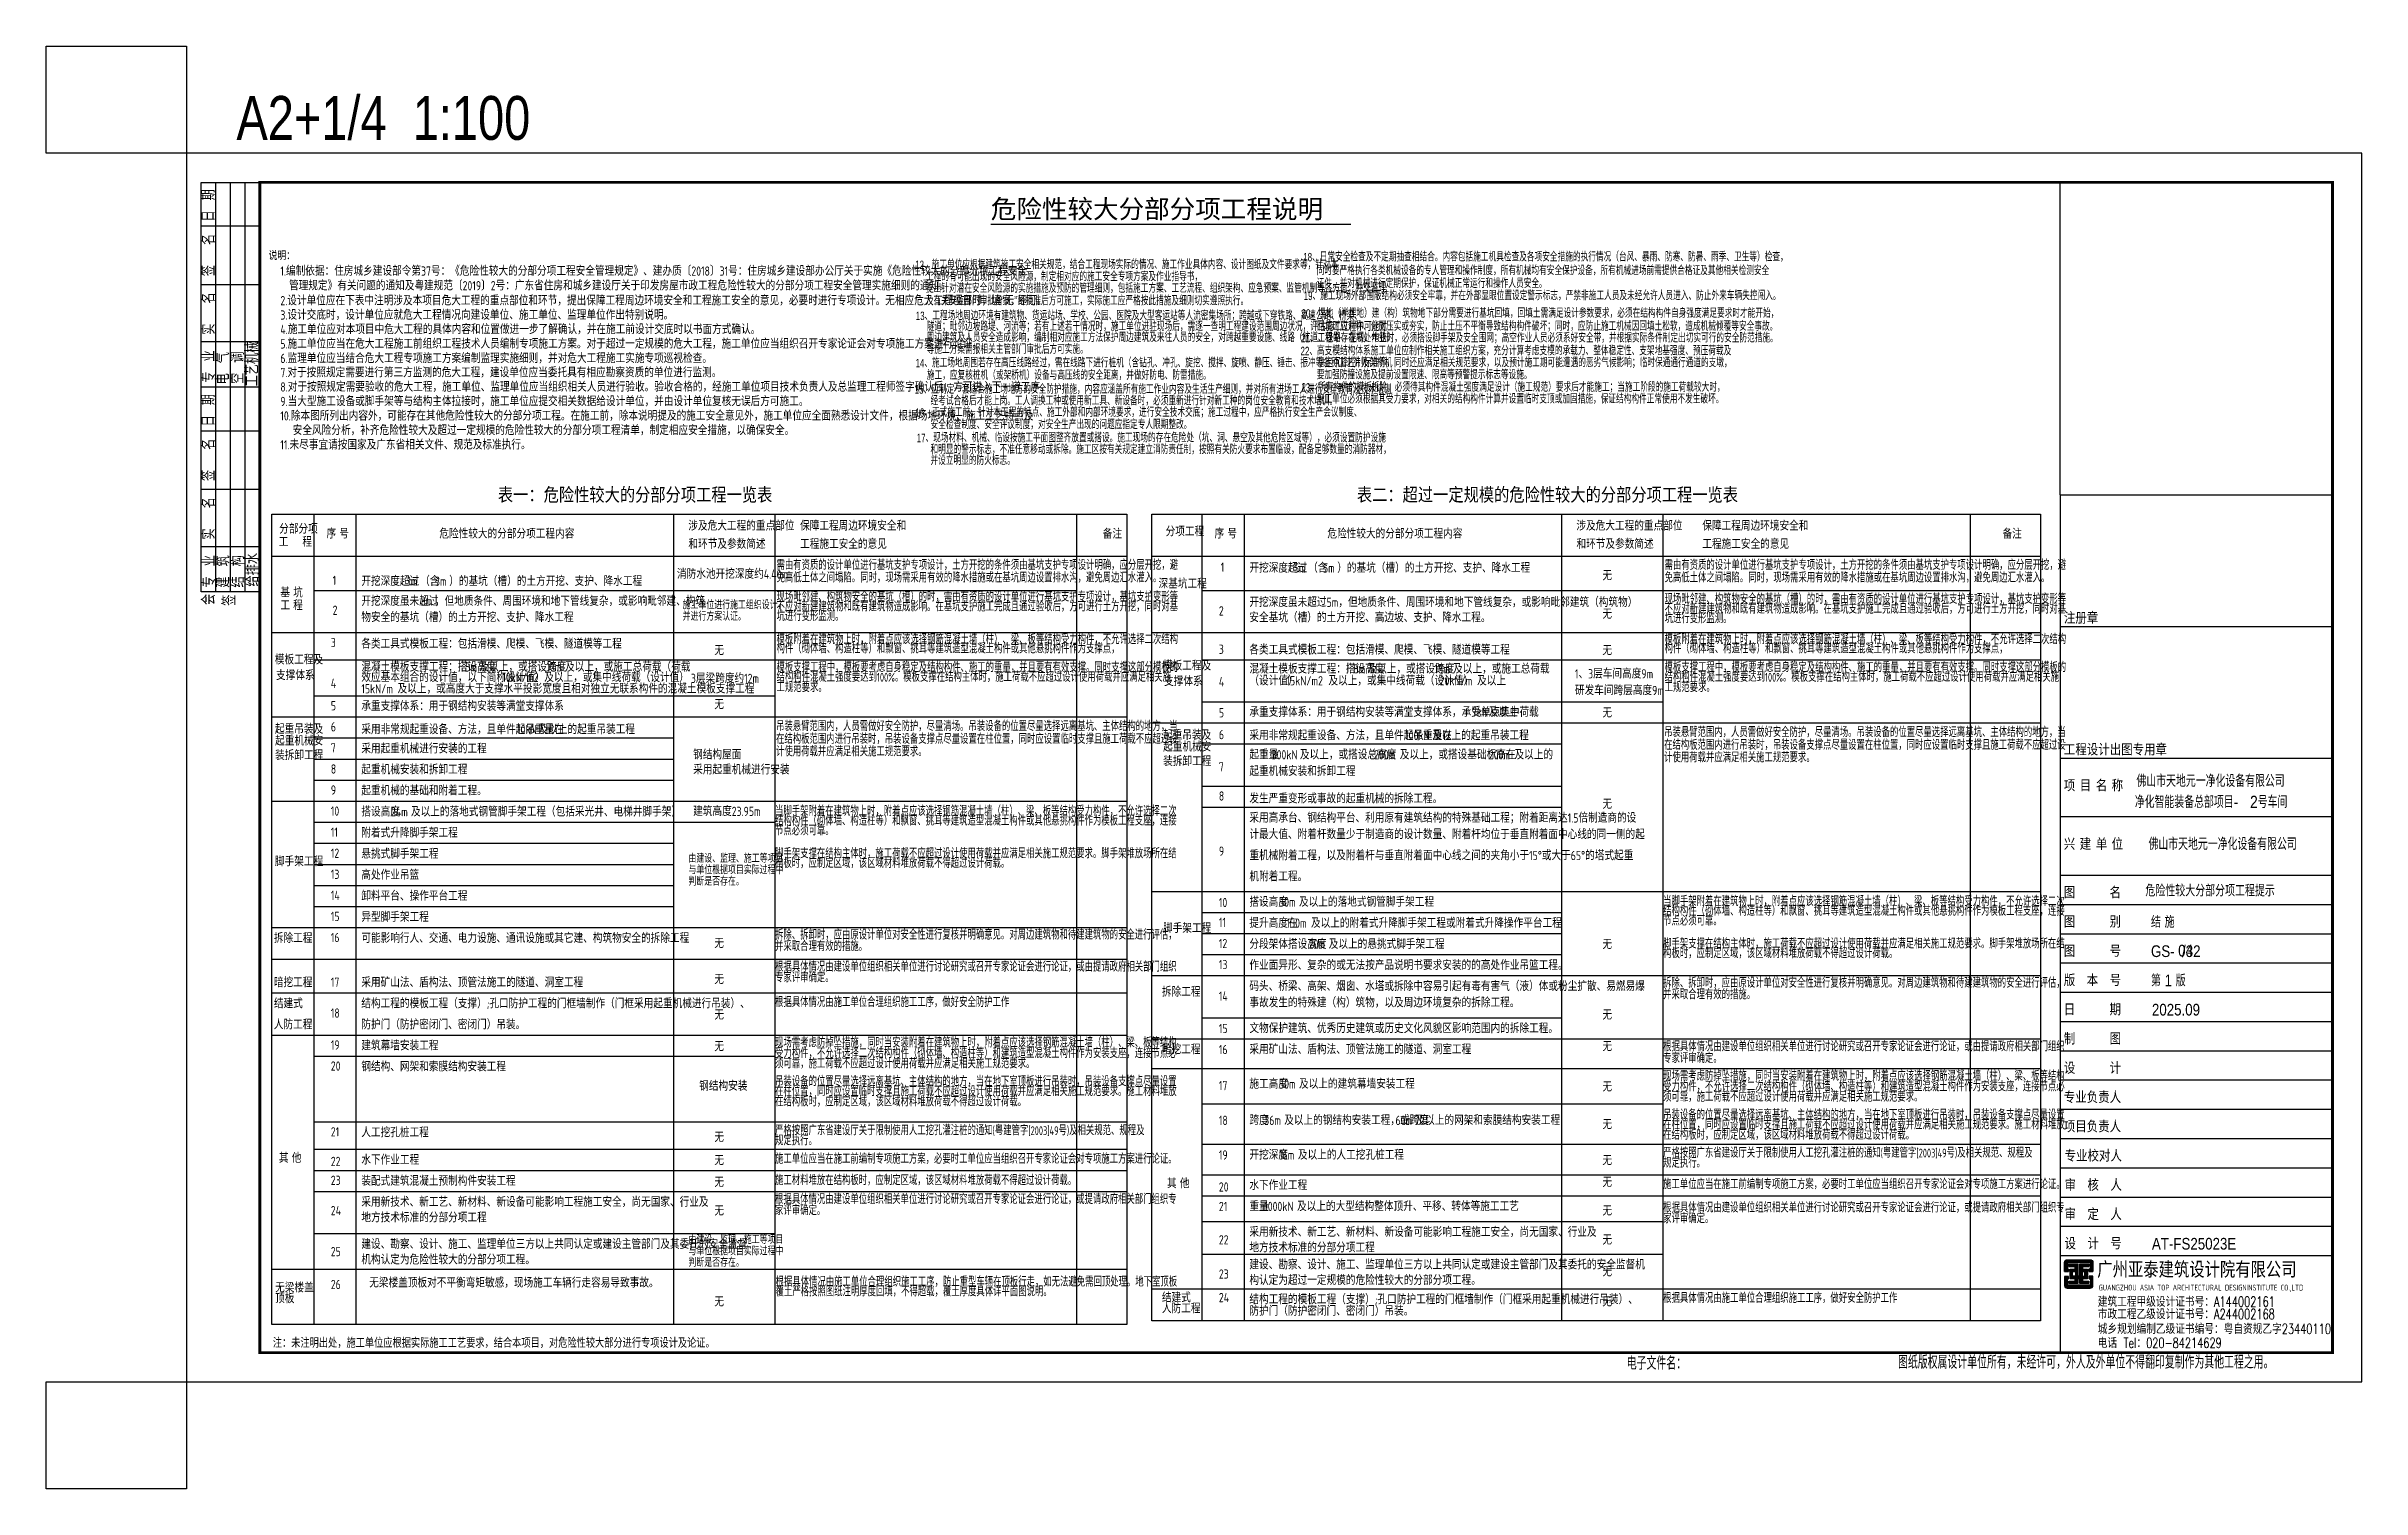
# Model space of a CAD drawing. Extents: x 250899 to 650964, y 268083 to 317384.
# Drawn here: x 507676 to 586770, y 268083 to 317384 of the extents above; entities that cross this region are included whole.
import ezdxf

# ---------------------------------------------------------------- set-up
doc = ezdxf.new("R2010")
doc.units = 0
doc.header["$LTSCALE"] = 1000
doc.header["$MEASUREMENT"] = 0
for name, color, linetype in [('13', 13, 'Continuous'), ('14', 14, 'Continuous'), ('_0', 7, 'Continuous'), ('PUB_TEXT', 7, 'Continuous'), ('PUB_TITLE', 4, 'Continuous'), ('S-PUB-TAB', 4, 'Continuous'), ('S-T-zsm$0$DIM_SYMB', 3, 'Continuous'), ('S-T-zsm$0$G-A-DIM', 100, 'Continuous'), ('S-T-zsm$0$PUB_TEXT', 7, 'Continuous')]:
    doc.layers.add(name, color=color, linetype=linetype)
doc.layers.add('text13', color=13, linetype='Continuous', lineweight=9)
doc.styles.add('_HZTXT', font='gs_txt.shx', dxfattribs={"width": 0.8, "bigfont": 'gs_hztxt.shx'})
doc.styles.add('_TCH_DIM', font='SIMPLEX', dxfattribs={"bigfont": 'GBCBIG'})
doc.styles.add('HT', font='simhei.ttf')
doc.styles.add('HZTXT', font='txt.shx', dxfattribs={"bigfont": 'hztxt.shx'})
doc.styles.add('hztxt0', font='romans.shx', dxfattribs={"bigfont": 'gbcbig0.shx'})
doc.styles.add('S-T-zsm$0$-黑体', font='', dxfattribs={"width": 0.8})
doc.styles.add('S-T-zsm$0$HZ', font='tssdeng.shx', dxfattribs={"width": 0.8, "bigfont": 'tssdchn.shx'})
doc.styles.add('S-T-zsm$0$STANDARD', font='TSSDENG', dxfattribs={"width": 0.75, "bigfont": 'HZTXT'})
doc.styles.add('S-T-zsm$0$黑体', font='')
doc.styles.add('sma_Norm', font='haiwenrs.shx', dxfattribs={"bigfont": 'haiwenhz.shx'})
doc.styles.get("Standard").update_dxf_attribs({"font": 'gbenor.shx', "bigfont": 'gbcbig0.shx'})
doc.styles.add('SX-B-N02~N03$0$TSSD_Norm', font='Tssdeng.shx', dxfattribs={"bigfont": 'hztxt.shx'})
doc.styles.add('宋体', font='SimSun.ttf', dxfattribs={"width": 0.7})
doc.styles.get('S-T-zsm$0$-黑体').set_extended_font_data('SimHei')
doc.styles.get('S-T-zsm$0$黑体').set_extended_font_data('SimHei')

msp = doc.modelspace()

# ---------------------------------------------------------------- texts
at = {"style": 'sma_Norm', "width": 0.7}
for s, height, p in [('12、施工单位应根据建筑施工安全相关规范，结合工程现场实际的情况、施工作业具体内容、设计图纸及文件要求等，针对本', 288, (537358.4, 309769.6)), ('18、日常安全检查及不定期抽查相结合。内容包括施工机具检查及各项安全措施的执行情况（台风、暴雨、防寒、防暑、雨季、卫生等）检查，', 288, (550614.5, 310032.3)), ('提出针对潜在安全风险源的实施措施及预防的管理细则，包括施工方案、工艺流程、组织架构、应急预案、监管机制等各方面，并交监理', 288, (537724.6, 308962.7)), ('工程的有可能出现的安全风险源，制定相对应的施工安全专项方案及作业指导书，', 288, (537724.6, 309357.9)), ('证件，并对机械进行定期保护，保证机械正常运行和操作人员安全。', 288, (551069.4, 309127)), ('同时要严格执行各类机械设备的专人管理和操作制度，所有机械均有安全保护设备，所有机械进场前需提供合格证及其他相关检测安全', 288, (551069.4, 309566)), ('及有关安监部门审批备案，经批准后方可施工，实际施工应严格按此措施及细则切实遵照执行。', 288, (537724.6, 308534.6)), ('19、施工现场外部围蔽结构必须安全牢靠，并在外部显眼位置设定警示标志，严禁非施工人员及未经允许人员进入、防止外来车辆失控闯入。', 288, (550630.5, 308709.8)), ('13、工程场地周边环境有建筑物、货运站场、学校、公园、医院及大型客运站等人流密集场所；跨越或下穿铁路、高速公路、桥梁、', 288, (537378.5, 308026.4)), ('隧道；毗邻边坡路堤、河流等；若有上述若干情况时，施工单位进驻现场后，需逐一查明工程建设范围周边状况，评估施工过程中可能对', 288, (537750.3, 307656.6)), ('20、埋地（半埋地）建（构）筑物地下部分需要进行基坑回填，回填土需满足设计参数要求，必须在结构构件自身强度满足要求时才能开始，', 288, (550556.9, 308108.8)), ('回填时应对称、分层压实或夯实，防止土压不平衡导致结构构件破坏；同时，应防止施工机械因回填土松软，造成机械倾覆等安全事故。', 288, (551084, 307663.4)), ('周边建筑及人员安全造成影响，编制相对应施工方法保护周边建筑及来往人员的安全，对跨越重要设施、线路（航道、铁路、堤坝、地铁）', 288, (537749.8, 307280)), ('等施工方案需报相关主管部门审批后方可实施。', 288, (537749.8, 306875.8)), ('22、高支模结构体系施工单位应制作相关施工组织方案，充分计算考虑支模的承载力、整体稳定性、支架地基强度、预压荷载及', 288, (550521.8, 306825)), ('21、工程中存在高处作业时，必须搭设脚手架及安全围网；高空作业人员必须系好安全带，并根据实际条件制定出切实可行的安全防范措施。', 288, (550535.7, 307263.8)), ('14、施工场地周围若存在高压线路经过，需在线路下进行桩机（含钻孔、冲孔、旋挖、搅拌、旋喷、静压、锤击、振冲等各种工艺）及架桥机', 288, (537370.9, 306412.5)), ('施工，应复核桩机（或架桥机）设备与高压线的安全距离，并做好防电、防雷措施。', 288, (537754.9, 305988.4)), ('要加强防撞设施及提前设置限速、限高等预警提示标志等设施。', 288, (551074.6, 306006.2)), ('稳定沉降控制标准等，同时还应满足相关规范要求，以及预计施工期可能遭遇的恶劣气候影响；临时保通通行通道的支墩，', 288, (551096, 306418.9)), ('15、应制定一套适合施工场地方的安全防护措施，内容应涵盖所有施工作业内容及生活生产细则，并对所有进场工人进行安全教育及技术培训', 288, (537341.7, 305509.6)), ('经考试合格后才能上岗。工人调换工种或使用新工具、新设备时，必须重新进行针对新工种的岗位安全教育和技术培训。', 288, (537882.5, 305115.8)), ('23、所有构件的模板拆除，必须待其构件混凝土强度满足设计（施工规范）要求后才能施工；当施工阶段的施工荷载较大时，', 288, (550555.8, 305580.3)), ('施工单位必须根据其受力要求，对相关的结构构件计算并设置临时支顶或加固措施，保证结构构件正常使用不发生破坏。', 288, (551077.1, 305177.8)), ('16、正式施工前，针对本工程的特点、施工外部和内部环境要求，进行安全技术交底；施工过程中，应严格执行安全生产会议制度、', 288, (537365.3, 304722)), ('安全检查制度、安全评议制度，对安全生产出现的问题应指定专人限期整改。', 288, (537883.9, 304303.3)), ('17、现场材料、机械、临设按施工平面图整齐放置或搭设。施工现场的存在危险处（坑、洞、悬空及其他危险区域等），必须设置防护设施', 288, (537410.7, 303851.6)), ('和明显的警示标志，不准任意移动或拆除。施工区按有关规定建立消防责任制，按照有关防火要求布置临设，配备足够数量的消防器材，', 288, (537879.7, 303449.5)), ('并设立明显的防火标志。', 288, (537879.7, 303078.4)), ('注：未注明出处，施工单位应根据实际施工工艺要求，结合本项目，对危险性较大部分进行专项设计及论证。', 345.6, (515413.1, 272898.3))]:
    msp.add_text(s, height=height, dxfattribs=at).set_placement(p)
at = {"layer": '13', "color": 7, "style": '_HZTXT', "width": 0.85}
for s, p in [('危险性较大分部分项工程提示', (579382.4, 288326.8)), ('04', (580501.1, 286276))]:
    msp.add_text(s, height=400, dxfattribs=at).set_placement(p)
at = {"layer": 'PUB_TEXT', "style": '_HZTXT', "width": 0.8}
msp.add_text('A2+1/4  1:100', height=1500, dxfattribs=at).set_placement((514170.6, 314185.3))
at = {"layer": 'PUB_TEXT', "style": '_TCH_DIM'}
for s, height, p in [('施工单位进行施工组织设计，', 270.071, (529412.6, 298146.3)), ('并进行方案认证。', 270.07, (529412.6, 297754.3)), ('由建设、监理、施工等项目', 270.071, (529612.4, 289482.7)), ('判断是否存在。', 270.07, (529612.4, 288698.7)), ('与单位根据项目实际过程中', 270.071, (529612.4, 289090.7)), ('与单位根据项目实际过程中', 270.071, (529612.4, 276062.8)), ('由建设、监理、施工等项目', 270.071, (529612.4, 276454.8)), ('判断是否存在。', 270.07, (529612.4, 275670.8))]:
    msp.add_text(s, height=height, dxfattribs=at).set_placement(p)
at = {"layer": 'S-T-zsm$0$DIM_SYMB', "color": 3, "linetype": 'ByBlock', "style": 'S-T-zsm$0$HZ', "width": 0.8}
for s, p in [('1.编制依据：住房城乡建设部令第37号：《危险性较大的分部分项工程安全管理规定》、建办质〔2018〕31号：住房城乡建设部办公厅关于实施《危险性较大的分部分项工程安全', (515671.3, 309542.4)), ('管理规定》有关问题的通知及粤建规范〔2019〕2号：广东省住房和城乡建设厅关于印发房屋市政工程危险性较大的分部分项工程安全管理实施细则的通知。', (515967, 309042.2)), ('2.设计单位应在下表中注明涉及本项目危大工程的重点部位和环节，提出保障工程周边环境安全和工程施工安全的意见，必要时进行专项设计。无相应危大工程项目时，填“无”即可。', (515671.3, 308531.7)), ('3.设计交底时，设计单位应就危大工程情况向建设单位、施工单位、监理单位作出特别说明。', (515671.3, 308040.1)), ('4.施工单位应对本项目中危大工程的具体内容和位置做进一步了解确认，并在施工前设计交底时以书面方式确认。', (515671.3, 307547.6)), ('5.施工单位应当在危大工程施工前组织工程技术人员编制专项施工方案。对于超过一定规模的危大工程，施工单位应当组织召开专家论证会对专项施工方案进行论证。', (515671.3, 307053.1)), ('6.监理单位应当结合危大工程专项施工方案编制监理实施细则，并对危大工程施工实施专项巡视检查。', (515671.3, 306558.6)), ('7.对于按照规定需要进行第三方监测的危大工程，建设单位应当委托具有相应勘察资质的单位进行监测。', (515671.3, 306073.5)), ('9.当大型施工设备或脚手架等与结构主体拉接时，施工单位应提交相关数据给设计单位，并由设计单位复核无误后方可施工。', (515671.3, 305086.8)), ('8.对于按照规定需要验收的危大工程，施工单位、监理单位应当组织相关人员进行验收。验收合格的，经施工单位项目技术负责人及总监理工程师签字确认后，方可进入下一道工序。', (515671.3, 305581)), ('10.除本图所列出内容外，可能存在其他危险性较大的分部分项工程。在施工前，除本说明提及的施工安全意见外，施工单位应全面熟悉设计文件，根据场地环境、施工工艺特点及', (515671.3, 304592.4)), ('11.未尽事宜请按国家及广东省相关文件、规范及标准执行。', (515671.3, 303603.4)), ('安全风险分析，补齐危险性较大及超过一定规模的危险性较大的分部分项工程清单，制定相应安全措施，以确保安全。 ', (516093.5, 304097.9)), ('工', (515614.5, 300281.3)), ('分部分项', (515630.6, 300727.2)), ('程', (516423.5, 300281.3)), ('序', (517245.9, 300561.8)), ('号', (517684.5, 300561.8)), ('危险性较大的分部分项工程内容', (521101.3, 300561.8)), ('和环节及参数简述', (529610.7, 300208.2)), ('涉及危大工程的重点部位', (529608.1, 300832.6)), ('保障工程周边环境安全和', (533425, 300832.6)), ('工程施工安全的意见', (533425, 300208.2)), ('备注', (543766.2, 300554.8)), ('分项工程', (545911.7, 300637.9)), ('序', (547582.1, 300561.8)), ('号', (548020.7, 300561.8)), ('危险性较大的分部分项工程内容', (551437.5, 300561.8)), ('和环节及参数简述', (559946.9, 300208.2)), ('涉及危大工程的重点部位', (559944.3, 300832.6)), ('保障工程周边环境安全和', (564246, 300832.6)), ('工程施工安全的意见', (564246, 300208.2)), ('备注', (574501, 300554.8)), ('1', (517457, 298970.6)), ('开挖深度超过', (518437.4, 298941.5)), ('3m', (519958.1, 298941.5)), ('（含', (520445.5, 298941.5)), ('3m', (520952.3, 298941.5)), ('）的基坑（槽）的土方开挖、支护、降水工程', (521439.7, 298941.5)), ('深基坑工程', (545671.6, 298853.8)), ('1', (547793.2, 299421.9)), ('开挖深度超过', (548773.6, 299392.8)), ('5m', (550294.3, 299392.8)), ('（含', (550781.7, 299392.8)), ('5m', (551288.5, 299392.8)), ('）的基坑（槽）的土方开挖、支护、降水工程', (551775.9, 299392.8)), ('无', (560832.7, 299129.8)), ('基', (515670.6, 298549)), ('工', (515670.6, 298113.5)), ('程', (516109.3, 298113.5)), ('坑', (516109.3, 298549)), ('2', (517457, 297950.5)), ('开挖深度虽未超过', (518437.4, 298260.2)), ('3m', (520465, 298260.2)), ('，但地质条件、周围环境和地下管线复杂，或影响毗邻建、构筑', (520952.3, 298260.2)), ('2', (547731.3, 297928.4)), ('开挖深度虽未超过5m，但地质条件、周围环境和地下管线复杂，或影响毗邻建筑（构筑物）', (548773.6, 298221.5)), ('物安全的基坑（槽）的土方开挖、支护、降水工程', (518437.4, 297706)), ('安全基坑（槽）的土方开挖、高边坡、支护、降水工程。', (548773.6, 297699)), ('无', (560832.7, 297817.1)), ('模板工程及', (515483.9, 296257.5)), ('3', (517395.1, 296845.7)), ('各类工具式模板工程：包括滑模、爬模、飞模、隧道模等工程', (518437.4, 296799.9)), ('无', (530496.5, 296573.1)), ('3', (547731.3, 296616.7)), ('各类工具式模板工程：包括滑模、爬模、飞模、隧道模等工程', (548773.6, 296595.5)), ('无', (560832.7, 296573.1)), ('支撑体系', (515522.9, 295721.4)), ('效应基本组合的设计值，以下简称设计值）', (518437.4, 295655.8)), ('混凝土模板支撑工程：搭设高度', (518437.4, 296012.2)), ('5m', (521985.6, 296012.2)), ('及以上，或搭设跨度', (522473, 296012.2)), ('10kN/m2', (523252.8, 295655.8)), ('及以上，或集中线荷载（设计值）', (524685.7, 295655.8)), ('10m', (524753.9, 296012.2)), ('及以上，或施工总荷载（荷载', (525397.3, 296012.2)), ('模板工程及', (545820.1, 296053)), ('支撑体系', (545859.1, 295516.9)), ('4', (547731.3, 295506)), ('混凝土模板支撑工程：搭设高度', (548773.6, 295945.2)), ('（设计值）', (548773.6, 295539.5)), ('15kN/m2', (550040.8, 295539.5)), ('及以上，或集中线荷载（设计值）', (551473.7, 295539.5)), ('8m', (552321.8, 295945.2)), ('及以上，或搭设跨度', (552809.2, 295945.2)), ('18m', (555090.1, 295945.2)), ('20kN/m', (555275.3, 295539.5)), ('及以上，或施工总荷载', (555733.5, 295945.2)), ('及以上', (556552.3, 295539.5)), ('4', (517395.1, 295452)), ('15kN/m', (518437.4, 295265.1)), ('承重支撑体系：用于钢结构安装等满堂支撑体系', (518437.4, 294669.9)), ('及以上，或高度大于支撑水平投影宽度且相对独立无联系构件的混凝土模板支撑工程', (519675.4, 295265.1)), ('无', (530496.5, 294725.6)), ('起重吊装及', (515487.4, 293885.1)), ('5', (517395.1, 294684.9)), ('6', (517395.1, 293964.9)), ('5', (547731.3, 294446.5)), ('承重支撑体系：用于钢结构安装等满堂支撑体系，承受单点集中荷载', (548773.6, 294465.4)), ('7kN', (556376.8, 294465.4)), ('及以上', (556952, 294465.4)), ('无', (560832.7, 294440.1)), ('起重机械安', (515491.1, 293484.5)), ('7', (517395.1, 293244.9)), ('采用非常规起重设备、方法，且单件起吊重量在', (518437.4, 293874.3)), ('采用起重机械进行安装的工程', (518437.4, 293215.4)), ('10kN', (523759.7, 293874.3)), ('及以上的起重吊装工程', (524490.8, 293874.3)), ('起重吊装及', (545823.6, 293680.6)), ('起重机械安', (545827.3, 293280)), ('6', (547731.3, 293698.9)), ('采用非常规起重设备、方法，且单件起吊重量在', (548773.6, 293669.8)), ('100kN', (554095.9, 293669.8)), ('及以上的起重吊装工程', (555021.9, 293669.8)), ('装拆卸工程', (515491.1, 292990.4)), ('8', (517395.1, 292524.9)), ('起重机械安装和拆卸工程', (518437.4, 292500.6)), ('装拆卸工程', (545827.3, 292785.9)), ('7', (547731.3, 292597.5)), ('起重量', (548773.6, 293011)), ('起重机械安装和拆卸工程', (548773.6, 292446.4)), ('300kN', (549534, 293011)), ('及以上，或搭设总高度', (550499, 293011)), ('200m', (553033.4, 293011)), ('及以上，或搭设基础标高在', (553910.7, 293011)), ('200m', (556952, 293011)), ('及以上的', (557829.2, 293011)), ('9', (517395.1, 291804.9)), ('起重机械的基础和附着工程。', (518437.4, 291780.6)), ('8', (547731.3, 291600.4)), ('发生严重变形或事故的起重机械的拆除工程。', (548773.6, 291509.8)), ('10', (517395.1, 291084.9)), ('搭设高度', (518437.4, 291060.2)), ('24m', (519451.2, 291060.2)), ('及以上的落地式钢管脚手架工程（包括采光井、电梯井脚手架）', (520133.5, 291060.2)), ('采用高承台、钢结构平台、利用原有建筑结构的特殊基础工程；附着距离达1.5倍制造商的设', (548773.6, 290851)), ('无', (560832.7, 291317.9)), ('11', (517395.1, 290364.9)), ('附着式升降脚手架工程', (518437.4, 290340.2)), ('计最大值、附着杆数量少于制造商的设计数量、附着杆均位于垂直附着面中心线的同一侧的起', (548773.6, 290286.4)), ('脚手架工程', (515487.4, 289360.1)), ('12', (517395.1, 289644.9)), ('悬挑式脚手架工程', (518437.4, 289620.2)), ('9', (547731.3, 289716.2)), ('重机械附着工程，以及附着杆与垂直附着面中心线之间的夹角小于15°或大于65°的塔式起重', (548773.6, 289566.4)), ('13', (517395.1, 288924.9)), ('高处作业吊篮', (518437.4, 288900.2)), ('机附着工程。', (548773.6, 288846.4)), ('14', (517395.1, 288204.9)), ('卸料平台、操作平台工程', (518437.4, 288180.2)), ('10', (547731.3, 287959.4)), ('搭设高度', (548773.6, 287975.7)), ('50m', (549787.4, 287975.7)), ('及以上的落地式钢管脚手架工程', (550469.7, 287975.7)), ('15', (517395.1, 287484.9)), ('异型脚手架工程', (518437.4, 287460.2)), ('脚手架工程', (545823.6, 287079.2)), ('11', (547731.3, 287280.4)), ('提升高度在', (548773.6, 287255.7)), ('150m', (550040.8, 287255.7)), ('及以上的附着式升降脚手架工程或附着式升降操作平台工程', (550879.1, 287255.7)), ('拆除工程', (515448.5, 286740.2)), ('16', (517395.1, 286764.9)), ('可能影响行人、交通、电力设施、通讯设施或其它建、构筑物安全的拆除工程', (518437.4, 286740.2)), ('无', (530496.5, 286561.3)), ('12', (547731.3, 286560.4)), ('分段架体搭设高度', (548773.6, 286535.7)), ('20m', (550801.2, 286535.7)), ('及以上的悬挑式脚手架工程', (551483.5, 286535.7)), ('无', (560832.7, 286527.7)), ('暗挖工程', (515448.5, 285226)), ('17', (517395.1, 285238.5)), ('采用矿山法、盾构法、顶管法施工的隧道、洞室工程', (518437.4, 285226)), ('无', (530496.5, 285332.1)), ('13', (547731.3, 285840.4)), ('作业面异形、复杂的或无法按产品说明书要求安装的的高处作业吊篮工程。', (548773.6, 285815.7)), ('结建式', (515448.5, 284506)), ('结构工程的模板工程（支撑）;孔口防护工程的门框墙制作（门框采用起重机械进行吊装）、', (518437.4, 284506)), ('拆除工程', (545784.7, 284904.1)), ('14', (547731.3, 284761.6)), ('码头、桥梁、高架、烟囱、水塔或拆除中容易引起有毒有害气（液）体或粉尘扩散、易燃易爆', (548773.6, 285095.7)), ('事故发生的特殊建（构）筑物，以及周边环境复杂的拆除工程。', (548773.6, 284536.6)), ('人防工程', (515448.5, 283786)), ('18', (517395.1, 284181.4)), ('防护门（防护密闭门、密闭门）吊装。', (518437.4, 283786)), ('无', (530496.5, 284113.8)), ('15', (547731.3, 283654.9)), ('文物保护建筑、优秀历史建筑或历史文化风貌区影响范围内的拆除工程。', (548773.6, 283655.7)), ('无', (560832.7, 284113.8)), ('19', (517395.1, 283090.7)), ('建筑幕墙安装工程', (518437.4, 283066)), ('无', (530496.5, 283035.8)), ('暗挖工程', (545784.7, 282935.7)), ('16', (547731.3, 282934.9)), ('采用矿山法、盾构法、顶管法施工的隧道、洞室工程', (548773.6, 282935.7)), ('无', (560832.7, 283035.8)), ('20', (517395.1, 282370.7)), ('钢结构、网架和索膜结构安装工程', (518437.4, 282346)), ('17', (547731.3, 281704.2)), ('施工高度', (548773.6, 281757.7)), ('50m', (549787.4, 281757.7)), ('及以上的建筑幕墙安装工程', (550469.7, 281757.7)), ('无', (560832.7, 281657.6)), ('18', (547731.3, 280515)), ('跨度', (548773.6, 280515.9)), ('36m', (549280.5, 280515.9)), ('及以上的钢结构安装工程，或跨度', (549962.9, 280515.9)), ('60m', (553764.5, 280515.9)), ('及以上的网架和索膜结构安装工程', (554446.8, 280515.9)), ('21', (517395.1, 280121.9)), ('人工挖孔桩工程', (518437.4, 280097.2)), ('无', (530496.5, 279933.5)), ('无', (560832.7, 280369.5)), ('其', (515623.1, 279223.3)), ('他', (516061.7, 279223.3)), ('22', (517395.1, 279111.7)), ('水下作业工程', (518437.4, 279160.5)), ('无', (530496.5, 279141.9)), ('19', (547731.3, 279330.8)), ('开挖深度', (548773.6, 279331.6)), ('16m', (549787.4, 279331.6)), ('及以上的人工挖孔桩工程', (550430.7, 279331.6)), ('无', (560832.7, 279141.9)), ('23', (517395.1, 278465.2)), ('装配式建筑混凝土预制构件安装工程', (518437.4, 278440.5)), ('无', (530496.5, 278396.2)), ('其', (545959.3, 278355.1)), ('他', (546397.9, 278355.1)), ('20', (547731.3, 278238.8)), ('水下作业工程', (548773.6, 278292.3)), ('无', (560832.7, 278396.2)), ('24', (517395.1, 277431.9)), ('采用新技术、新工艺、新材料、新设备可能影响工程施工安全，尚无国家、行业及', (518437.4, 277720.5)), ('无', (530496.5, 277417.9)), ('21', (547731.3, 277571.5)), ('重量', (548773.6, 277572.3)), ('1000kN', (549280.5, 277572.3)), ('及以上的大型结构整体顶升、平移、转体等施工工艺', (550401.5, 277572.3)), ('无', (560832.7, 277417.9)), ('地方技术标准的分部分项工程', (518437.4, 277190.3)), ('采用新技术、新工艺、新材料、新设备可能影响工程施工安全，尚无国家、行业及', (548773.6, 276694.3)), ('25', (517395.1, 276030.8)), ('机构认定为危险性较大的分部分项工程。', (518437.4, 275750.3)), ('建设、勘察、设计、施工、监理单位三方以上共同认定或建设主管部门及其委托的安全监督', (518437.4, 276280.5)), ('22', (547731.3, 276431.2)), ('地方技术标准的分部分项工程', (548773.6, 276164.1)), ('无', (560832.7, 276424.7)), ('无梁楼盖顶板对不平衡弯矩敏感，现场施工车辆行走容易导致事故。', (518708.3, 274960.8)), ('23', (547731.3, 275262.2)), ('构认定为超过一定规模的危险性较大的分部分项工程。', (548773.6, 275049)), ('建设、勘察、设计、施工、监理单位三方以上共同认定或建设主管部门及其委托的安全监督机', (548773.6, 275579.3)), ('无', (560832.7, 275338.4)), ('无梁楼盖', (515493.4, 274791.6)), ('顶板', (515493.4, 274425)), ('26', (517395.9, 274905.7)), ('无', (530496.5, 274311.3)), ('结建式', (545784.7, 274451.7)), ('24', (547731.3, 274458.4)), ('结构工程的模板工程（支撑）;孔口防护工程的门框墙制作（门框采用起重机械进行吊装）、', (548773.6, 274392)), ('无', (560832.7, 274311.3)), ('人防工程', (545784.7, 274083.3)), ('防护门（防护密闭门、密闭门）吊装。', (548773.6, 273996.3))]:
    msp.add_text(s, height=316.8, dxfattribs=at).set_placement(p)
at = {"layer": 'S-T-zsm$0$DIM_SYMB', "color": 4, "linetype": 'ByBlock', "style": 'S-T-zsm$0$HZ', "width": 0.8}
for s, p in [('消防水池开挖深度约4.40m', (529219.6, 299184.4)), ('3层梁跨度约12m', (529695.5, 295620.3)), ('1、3层车间高度9m', (559894.5, 295777.3)), ('研发车间跨层高度9m', (559894.5, 295208.3)), ('钢结构屋面', (529772.8, 293011.8)), ('采用起重机械进行安装', (529772.8, 292497.2)), ('建筑高度23.95m', (529772.8, 291076.8)), ('钢结构安装', (529979.3, 281685.7))]:
    msp.add_text(s, height=316.8, dxfattribs=at).set_placement(p)
at = {"layer": 'S-T-zsm$0$G-A-DIM', "style": 'S-T-zsm$0$黑体'}
msp.add_text('危险性较大分部分项工程说明', height=640, dxfattribs=at).set_placement((539940.3, 311504.3))
at = {"layer": 'S-T-zsm$0$PUB_TEXT', "color": 2, "style": 'S-T-zsm$0$-黑体', "width": 0.8}
msp.add_text('说明：', height=268.86, dxfattribs=at).set_placement((515268.6, 310107.2))
at = {"layer": 'S-T-zsm$0$PUB_TEXT', "color": 2, "style": 'S-T-zsm$0$STANDARD'}
for s, p in [('表一：危险性较大的分部分项工程一览表', (523101.1, 301779.9)), ('表二：超过一定规模的危险性较大的分部分项工程一览表', (552445.1, 301779.9))]:
    msp.add_text(s, height=520.851, dxfattribs=at).set_placement(p)
at = {"layer": 'text13', "color": 6, "style": 'SX-B-N02~N03$0$TSSD_Norm', "width": 0.7}
for s, p in [('需由有资质的设计单位进行基坑支护专项设计，土方开挖的条件须由基坑支护专项设计明确，应分层开挖，避', (532620.1, 299492.7)), ('需由有资质的设计单位进行基坑支护专项设计，土方开挖的条件须由基坑支护专项设计明确，应分层开挖，避', (562956.3, 299492.7)), ('免高低土体之间塌陷。同时，现场需采用有效的降水措施或在基坑周边设置排水沟，避免周边汇水灌入。', (532620.1, 299062)), ('免高低土体之间塌陷。同时，现场需采用有效的降水措施或在基坑周边设置排水沟，避免周边汇水灌入。', (562956.3, 299062)), ('现场毗邻建、构筑物安全的基坑（槽）的时，需由有资质的设计单位进行基坑支护专项设计，基坑支护变形等', (532620.1, 298408.6)), ('不应对新建建筑物和既有建筑物造成影响。在基坑支护施工完成且通过验收后，方可进行土方开挖，同时对基', (532620.1, 298072.6)), ('现场毗邻建、构筑物安全的基坑（槽）的时，需由有资质的设计单位进行基坑支护专项设计，基坑支护变形等', (562956.3, 298331.5)), ('不应对新建建筑物和既有建筑物造成影响。在基坑支护施工完成且通过验收后，方可进行土方开挖，同时对基', (562956.3, 297995.4)), ('坑进行变形监测。', (532620.1, 297747.5)), ('坑进行变形监测。', (562956.3, 297670.4)), ('模板附着在建筑物上时，附着点应该选择钢筋混凝土墙（柱）、梁、板等结构受力构件，不允许选择二次结构', (532620.1, 296953.6)), ('构件（砌体墙、构造柱等）和飘窗、挑耳等建筑造型混凝土构件或其他悬挑构件作为支撑点，', (532620.1, 296638.6)), ('模板附着在建筑物上时，附着点应该选择钢筋混凝土墙（柱）、梁、板等结构受力构件，不允许选择二次结构', (562956.3, 296953.6)), ('构件（砌体墙、构造柱等）和飘窗、挑耳等建筑造型混凝土构件或其他悬挑构件作为支撑点，', (562956.3, 296638.6)), ('结构构件混凝土强度要达到100%%%。模板支撑在结构主体时，施工荷载不应超过设计使用荷载并应满足相关施', (532620.1, 295666)), ('模板支撑工程中，模板要考虑自身稳定及结构构件、施工的重量，并且要有有效支撑。同时支撑这部分模板的', (532620.1, 295995.4)), ('结构构件混凝土强度要达到100%%%。模板支撑在结构主体时，施工荷载不应超过设计使用荷载并应满足相关施', (562956.3, 295666)), ('模板支撑工程中，模板要考虑自身稳定及结构构件、施工的重量，并且要有有效支撑。同时支撑这部分模板的', (562956.3, 295995.4)), ('工规范要求。', (532620.1, 295316.6)), ('工规范要求。', (562956.3, 295316.6)), ('吊装悬臂范围内，人员需做好安全防护，尽量清场。吊装设备的位置尽量选择远离基坑、主体结构的地方，当', (532604, 293983.7)), ('在结构板范围内进行吊装时，吊装设备支撑点尽量设置在柱位置，同时应设置临时支撑且施工荷载不应超过设', (532604, 293546.6)), ('计使用荷载并应满足相关施工规范要求。', (532604, 293120)), ('在结构板范围内进行吊装时，吊装设备支撑点尽量设置在柱位置，同时应设置临时支撑且施工荷载不应超过设', (562940.2, 293342.1)), ('吊装悬臂范围内，人员需做好安全防护，尽量清场。吊装设备的位置尽量选择远离基坑、主体结构的地方，当', (562940.2, 293779.3)), ('计使用荷载并应满足相关施工规范要求。', (562940.2, 292915.6)), ('结构构件（砌体墙、构造柱等）和飘窗、挑耳等建筑造型混凝土构件或其他悬挑构件作为模板工程支座，连接', (532570.8, 290754.2)), ('当脚手架附着在建筑物上时，附着点应该选择钢筋混凝土墙（柱）、梁、板等结构受力构件，不允许选择二次', (532570.8, 291084.4)), ('节点必须可靠。', (532570.8, 290419.9)), ('脚手架支撑在结构主体时，施工荷载不应超过设计使用荷载并应满足相关施工规范要求。脚手架堆放场所在结', (532570.8, 289635.6)), ('构板时，应制定区域，该区域材料堆放荷载不得超过设计荷载。', (532570.8, 289305.4)), ('结构构件（砌体墙、构造柱等）和飘窗、挑耳等建筑造型混凝土构件或其他悬挑构件作为模板工程支座，连接', (562907, 287669.7)), ('当脚手架附着在建筑物上时，附着点应该选择钢筋混凝土墙（柱）、梁、板等结构受力构件，不允许选择二次', (562907, 287999.9)), ('拆除、拆卸时，应由原设计单位对安全性进行复核并明确意见。对周边建筑物和待建建筑物的安全进行评估，', (532570.8, 286855.1)), ('节点必须可靠。', (562907, 287335.4)), ('并采取合理有效的措施。', (532570.8, 286460.2)), ('脚手架支撑在结构主体时，施工荷载不应超过设计使用荷载并应满足相关施工规范要求。脚手架堆放场所在结', (562907, 286551.1)), ('构板时，应制定区域，该区域材料堆放荷载不得超过设计荷载。', (562907, 286220.9)), ('根据具体情况由建设单位组织相关单位进行讨论研究或召开专家论证会进行论证，或由提请政府相关部门组织', (532570.8, 285761.3)), ('专家评审确定。', (532570.8, 285394.6)), ('拆除、拆卸时，应由原设计单位对安全性进行复核并明确意见。对周边建筑物和待建建筑物的安全进行评估，', (562907, 285210.6)), ('根据具体情况由施工单位合理组织施工工序，做好安全防护工作', (532570.8, 284552.1)), ('并采取合理有效的措施。', (562907, 284815.8)), ('现场需考虑防掉坠措施，同时当安装附着在建筑物上时，附着点应该选择钢筋混凝土墙（柱）、梁、板等结构', (532570.8, 283170.1)), ('根据具体情况由建设单位组织相关单位进行讨论研究或召开专家论证会进行论证，或由提请政府相关部门组织', (562907, 283037.8)), ('须可靠，施工荷载不应超过设计使用荷载并应满足相关施工规范要求。', (532570.8, 282454)), ('受力构件，不允许选择二次结构构件（砌体墙、构造柱等）和建筑造型混凝土构件作为安装支座，连接节点必', (532570.8, 282806.5)), ('现场需考虑防掉坠措施，同时当安装附着在建筑物上时，附着点应该选择钢筋混凝土墙（柱）、梁、板等结构', (562907, 282031.1)), ('专家评审确定。', (562907, 282638)), ('在柱位置，同时应设置临时支撑且施工荷载不应超过设计使用荷载并应满足相关施工规范要求。施工材料堆放', (532570.8, 281506)), ('吊装设备的位置尽量选择远离基坑、主体结构的地方，当在地下室顶板进行吊装时，吊装设备支撑点尽量设置', (532570.8, 281844.5)), ('须可靠，施工荷载不应超过设计使用荷载并应满足相关施工规范要求。', (562907, 281314.9)), ('受力构件，不允许选择二次结构构件（砌体墙、构造柱等）和建筑造型混凝土构件作为安装支座，连接节点必', (562907, 281667.5)), ('在结构板时，应制定区域，该区域材料堆放荷载不得超过设计荷载。', (532570.8, 281153.5)), ('吊装设备的位置尽量选择远离基坑、主体结构的地方，当在地下室顶板进行吊装时，吊装设备支撑点尽量设置', (562907, 280705.4)), ('严格按照广东省建设厅关于限制使用人工挖孔灌注桩的通知(粤建管字[2003]49号)及相关规范、规程及', (532570.8, 280169)), ('规定执行。', (532570.8, 279824.7)), ('在柱位置，同时应设置临时支撑且施工荷载不应超过设计使用荷载并应满足相关施工规范要求。施工材料堆放', (562907, 280367)), ('在结构板时，应制定区域，该区域材料堆放荷载不得超过设计荷载。', (562907, 280014.4)), ('施工单位应当在施工前编制专项施工方案，必要时工单位应当组织召开专家论证会对专项施工方案进行论证。', (532570.8, 279196.2)), ('严格按照广东省建设厅关于限制使用人工挖孔灌注桩的通知(粤建管字[2003]49号)及相关规范、规程及', (562907, 279403.5)), ('规定执行。', (562907, 279059.2)), ('施工材料堆放在结构板时，应制定区域，该区域材料堆放荷载不得超过设计荷载。', (532570.8, 278462.8)), ('施工单位应当在施工前编制专项施工方案，必要时工单位应当组织召开专家论证会对专项施工方案进行论证。', (562907, 278327.9)), ('根据具体情况由建设单位组织相关单位进行讨论研究或召开专家论证会进行论证，或提请政府相关部门组织专', (532570.8, 277817.8)), ('家评审确定。', (532570.8, 277437)), ('根据具体情况由建设单位组织相关单位进行讨论研究或召开专家论证会进行论证，或提请政府相关部门组织专', (562907, 277528.5)), ('家评审确定。', (562907, 277160.6)), ('根据具体情况由施工单位合理组织施工工序，防止重型车辆在顶板行走，如无法避免需回顶处理。地下室顶板', (532589.2, 274993.8)), ('覆土严格按照图纸注明厚度回填，不得超载，覆土厚度具体详平面图说明。', (532589.2, 274663.2)), ('根据具体情况由施工单位合理组织施工工序，做好安全防护工作', (562907, 274438.2))]:
    msp.add_text(s, height=302.4, dxfattribs=at).set_placement(p)

# ---------------------------------------------------------------- blocks, each defined once
blk = doc.blocks.new('弘吉车间2')
at = {"layer": '14'}
h = blk.add_hatch(dxfattribs=at)
h.set_pattern_fill('ANSI31', color=256, scale=100, angle=135, style=0)
h.set_pattern_definition([(180, (-226475.39, -78017.824), (-3e-15, -12.5), [])])
edge = h.paths.add_edge_path()
edge.add_line((-9011, 2855), (-9011, 2773))
edge.add_line((-9011, 2773), (-9152, 2773))
edge.add_line((-9152, 2773), (-9152, 3084))
edge.add_arc((-9062, 3084), 90, 90, 180, ccw=False)
edge.add_line((-9062, 3174), (-8271, 3174))
edge.add_arc((-8271, 3084), 90, 0, 90, ccw=False)
edge.add_line((-8181, 3084), (-8181, 2768))
edge.add_line((-8181, 2768), (-8311, 2768))
edge.add_line((-8311, 2768), (-8311, 2862))
edge.add_line((-8311, 2862), (-8282, 2862))
edge.add_line((-8282, 2862), (-8268, 2862))
edge.add_line((-8268, 2862), (-8268, 3074))
edge.add_line((-8268, 3074), (-9055, 3074))
edge.add_line((-9055, 3074), (-9055, 2855))
edge.add_line((-9055, 2855), (-9011, 2855))
h.paths.add_polyline_path([(-8629, 2622), (-8629, 3030), (-8321, 3030), (-8321, 2942), (-8535, 2942), (-8535, 2855), (-8362, 2855), (-8362, 2525), (-8542, 2525), (-8542, 2442), (-8320, 2442), (-8320, 2365), (-8628, 2365), (-8628, 2526), (-8697, 2526), (-8697, 2365), (-9006, 2365), (-9006, 2442), (-8784, 2442), (-8784, 2525), (-8963, 2525), (-8963, 2855), (-8790, 2855), (-8790, 2942), (-9004, 2942), (-9004, 3030), (-8697, 3030), (-8697, 2622)])
h.paths.add_polyline_path([(-8874, 2772), (-8776, 2772), (-8776, 2616), (-8874, 2616)], flags=16)
h.paths.add_polyline_path([(-8452, 2772), (-8549, 2772), (-8549, 2616), (-8452, 2616)], flags=16)
edge = h.paths.add_edge_path()
edge.add_line((-9011, 2525), (-9011, 2607))
edge.add_line((-9011, 2607), (-9152, 2607))
edge.add_line((-9152, 2607), (-9152, 2296))
edge.add_arc((-9062, 2296), 90, 180, 270)
edge.add_line((-9062, 2206), (-8271, 2206))
edge.add_arc((-8271, 2296), 90, 270, 360)
edge.add_line((-8181, 2296), (-8181, 2612))
edge.add_line((-8181, 2612), (-8311, 2612))
edge.add_line((-8311, 2612), (-8311, 2518))
edge.add_line((-8311, 2518), (-8282, 2518))
edge.add_line((-8282, 2518), (-8268, 2518))
edge.add_line((-8268, 2518), (-8268, 2306))
edge.add_line((-8268, 2306), (-9055, 2306))
edge.add_line((-9055, 2306), (-9055, 2525))
edge.add_line((-9055, 2525), (-9011, 2525))
for p, q in [((-9300, 29320), (-9300, 0)), ((-9300, 29320), (0, 29320)), ((-9300, 24820), (0, 24820)), ((-9300, 20320), (0, 20320)), ((-9300, 18320), (0, 18320)), ((-9300, 16320), (0, 16320)), ((-9300, 15320), (0, 15320)), ((-9300, 14320), (0, 14320)), ((-9300, 13320), (0, 13320)), ((-9300, 12320), (0, 12320)), ((-9300, 11320), (0, 11320)), ((-9300, 10320), (0, 10320)), ((-9300, 9320), (0, 9320)), ((-9300, 8320), (0, 8320)), ((-9300, 7320), (0, 7320)), ((-9300, 6320), (0, 6320)), ((-9300, 5320), (0, 5320)), ((-9300, 4320), (0, 4320)), ((-9300, 3320), (0, 3320)), ((-9300, 3320), (0, 3320))]:
    blk.add_line(p, q, dxfattribs=at)
for points in [[(-9011, 2855), (-9011, 2773), (-9152, 2773), (-9152, 3084, -0.414214), (-9062, 3174), (-8271, 3174, -0.414214), (-8181, 3084), (-8181, 2768), (-8311, 2768), (-8311, 2862), (-8282, 2862), (-8268, 2862), (-8268, 3074), (-9055, 3074), (-9055, 2855)], [(-9011, 2525), (-9011, 2607), (-9152, 2607), (-9152, 2296, 0.414214), (-9062, 2206), (-8271, 2206, 0.414214), (-8181, 2296), (-8181, 2612), (-8311, 2612), (-8311, 2518), (-8282, 2518), (-8268, 2518), (-8268, 2306), (-9055, 2306), (-9055, 2525)]]:
    blk.add_lwpolyline(points, format="xyb", close=True, dxfattribs=at)
blk.add_lwpolyline([(-8629, 2622), (-8629, 2622), (-8629, 3030), (-8321, 3030), (-8321, 2942), (-8535, 2942), (-8535, 2855), (-8362, 2855), (-8362, 2525), (-8542, 2525), (-8542, 2442), (-8320, 2442), (-8320, 2365), (-8628, 2365), (-8628, 2526), (-8697, 2526), (-8697, 2365), (-9006, 2365), (-9006, 2442), (-8784, 2442), (-8784, 2525), (-8963, 2525), (-8963, 2855), (-8790, 2855), (-8790, 2942), (-9004, 2942), (-9004, 3030), (-8697, 3030), (-8697, 2622), (-8629, 2622)], dxfattribs=at)
for points in [[(-8874, 2772), (-8776, 2772), (-8776, 2616), (-8874, 2616)], [(-8452, 2772), (-8549, 2772), (-8549, 2616), (-8452, 2616)]]:
    blk.add_lwpolyline(points, close=True, dxfattribs=at)
at = {"layer": '13', "color": 7, "style": '_HZTXT', "width": 0.85}
for s, height, p in [('佛山市天地元一净化设备有限公司', 417.91, (-6694, 19336)), ('净化智能装备总部项目-', 417.91, (-6750, 18616)), ('2号车间', 417.9, (-2815, 18616)), ('佛山市天地元一净化设备有限公司', 417.91, (-6282, 17179)), ('结 施', 400, (-6198, 14522)), ('GS-  /32', 400, (-6198, 13522)), ('第 1 版', 400, (-6198, 12522)), ('2025.09', 400, (-6166, 11522)), ('AT-FS25023E', 400, (-6166, 3522))]:
    blk.add_text(s, height=height, dxfattribs=at).set_placement(p)
at = {"layer": '13', "style": 'HZTXT', "width": 0.7}
for s, p in [('建筑工程甲级设计证书号：A144002161', (-8015, 1568)), ('城乡规划编制乙级证书编号：粤自资规乙字23440110', (-8015, 639)), ('市政工程乙级设计证书号：A244002168', (-8015, 1144)), ('电话 Tel：020-84214629', (-8015, 159))]:
    blk.add_text(s, height=350, rotation=359.99972, dxfattribs=at).set_placement(p)
at = {"layer": '14'}
for s, height, style, width, p in [('注册章', 350, '宋体', 0.82, (-9173, 24949)), ('工程设计出图专用章', 350, '宋体', 0.82, (-9173, 20449)), ('项', 350, '宋体', 0.82, (-9176, 19220)), ('目', 350, '宋体', 0.82, (-8632, 19220)), ('名', 350, '宋体', 0.82, (-8081, 19220)), ('称', 350, '宋体', 0.82, (-7542, 19220)), ('兴', 350, '宋体', 0.82, (-9176, 17220)), ('建', 350, '宋体', 0.82, (-8632, 17220)), ('单', 350, '宋体', 0.82, (-8081, 17220)), ('位', 350, '宋体', 0.82, (-7542, 17220)), ('图      名', 350, '宋体', 0.82, (-9176, 15566)), ('图      别', 350, '宋体', 0.82, (-9176, 14566)), ('图      号', 350, '宋体', 0.82, (-9176, 13566)), ('版  本  号', 350, '宋体', 0.82, (-9176, 12566)), ('日      期', 350, '宋体', 0.82, (-9176, 11566)), ('制      图', 350, '宋体', 0.82, (-9176, 10566)), ('设      计', 350, '宋体', 0.82, (-9176, 9566)), ('专业负责人', 350, '宋体', 0.82, (-9176, 8566)), ('项目负责人', 350, '宋体', 0.82, (-9176, 7566)), ('专业校对人', 350, '宋体', 0.82, (-9149, 6566, -24845)), ('审  核  人', 350, '宋体', 0.82, (-9149, 5566, -24845)), ('审  定  人', 350, '宋体', 0.82, (-9149, 4566, -24845)), ('设  计  号', 350, '宋体', 0.82, (-9149, 3566, -24845)), ('广州亚泰建筑设计院有限公司', 480, 'HT', 0.8, (-8033, 2612))]:
    blk.add_text(s, height=height, dxfattribs=dict(at, style=style, width=width)).set_placement(p)
at = {"layer": '14', "width": 0.8}
blk.add_text('GUANGZHOU ASIA TOP ARCHITECTURAL DESIGNINSTITUTE CO.,LTD', height=198, rotation=359.99972, dxfattribs=at).set_placement((-7987, 2124, -24845))
at = {"layer": '14', "style": 'hztxt0'}
for s, p in [('电子文件名：', (-24105, -584)), ('图纸版权属设计单位所有，未经许可，外人及外单位不得翻印复制作为其他工程之用。', (-14838, -548))]:
    blk.add_text(s, height=450, rotation=359.99972, dxfattribs=at).set_placement(p)
blk = doc.blocks.new('A$C393D5F54')
at = {"layer": '14'}
for p, q in [((0, 446), (0, 14446)), ((0, 14446), (2000, 14446)), ((500, 446), (500, 14446)), ((1000, 446), (1000, 14446)), ((1500, 446), (1500, 14446)), ((2000, 446), (2000, 14446)), ((2000, 12946), (0, 12946)), ((2000, 10946), (0, 10946)), ((2000, 8990), (0, 8990)), ((2000, 7446), (0, 7446)), ((2000, 5946), (0, 5946)), ((2000, 3946), (0, 3946)), ((2000, 1990), (0, 1990)), ((2000, 446), (0, 446))]:
    blk.add_line(p, q, dxfattribs=at)
at = {"layer": '14', "style": 'HZTXT', "width": 0.85}
for s, p in [('日 期', (462, 13105)), ('签  名', (466, 11238)), ('实  名', (466, 9238)), ('工艺机械', (1953, 7471)), ('专 业', (472, 7598)), ('电 气', (957, 7540)), ('空 调', (1460, 7558)), ('日 期', (462, 6105)), ('签  名', (466, 4238)), ('实  名', (466, 2238)), ('专 业', (480, 598)), ('建 筑', (967, 592)), ('结 构', (1470, 597)), ('给排水', (1970, 629)), ('会', (470, -3)), ('签', (1174, -27))]:
    blk.add_text(s, height=450, rotation=90, dxfattribs=at).set_placement(p)

# ---------------------------------------------------------------- linework, layer by layer
at = {"layer": '14'}
msp.add_line((576470, 302053.2), (576470, 312733.2), dxfattribs=at)
at = {"layer": 'PUB_TITLE'}
msp.add_lwpolyline([(512470, 271733.2), (586770, 271733.2), (586770, 313733.2), (512470, 313733.2)], close=True, dxfattribs=at)
at = {"layer": 'PUB_TITLE', "const_width": 100}
msp.add_lwpolyline([(514970, 272733.2), (585770, 272733.2), (585770, 312733.2), (514970, 312733.2)], close=True, dxfattribs=at)
at = {"layer": 'S-PUB-TAB'}
for points in [[(507675.8, 317383.9), (512470, 317383.9), (512470, 313733.2), (507675.8, 313733.2)], [(507675.8, 271733.2), (512470, 271733.2), (512470, 268082.5), (507675.8, 268082.5)]]:
    msp.add_lwpolyline(points, close=True, dxfattribs=at)
at = {"layer": 'S-T-zsm$0$DIM_SYMB', "color": 6}
for p, q in [((515374.3, 273691.3), (515374.3, 301394.2)), ((515374.3, 301394.2), (544584.5, 301394.2)), ((544584.5, 301394.2), (544584.5, 273691.3)), ((545445.4, 273823), (545445.4, 301394.2)), ((545445.4, 301394.2), (575798.1, 301394.2)), ((575798.1, 301394.2), (575798.1, 273823)), ((544584.5, 273691.3), (515374.3, 273691.3)), ((575798.1, 273823), (545445.4, 273823))]:
    msp.add_line(p, q, dxfattribs=at)
at = {"layer": 'S-T-zsm$0$DIM_SYMB', "color": 3, "linetype": 'ByBlock'}
for p, q in [((516814.3, 301394.2), (516814.3, 273691.3)), ((518254.3, 301394.2), (518254.3, 273691.3)), ((529102.3, 301394.2), (529102.3, 273691.3)), ((532562.8, 301394.2), (532562.8, 273691.3)), ((542868, 301394.2), (542868, 273691.3)), ((547150.5, 301394.2), (547150.5, 273823)), ((548590.5, 301394.2), (548590.5, 273823)), ((559438.5, 301394.2), (559438.5, 273823)), ((562899, 301394.2), (562899, 273823)), ((573393.7, 301394.2), (573393.7, 273823)), ((516814.3, 298782.9), (542868, 298782.9)), ((547150.5, 298782.9), (573393.7, 298782.9)), ((516814.3, 296418.4), (518254.3, 296418.4)), ((518254.3, 296418.4), (542868, 296418.4)), ((547150.5, 296418.4), (575798.1, 296418.4)), ((547150.5, 296418.4), (548590.5, 296418.4)), ((516814.3, 295182.9), (518254.3, 295182.9)), ((518254.3, 295182.9), (532562.8, 295182.9)), ((547150.5, 294978.4), (562899, 294978.4)), ((547150.5, 294978.4), (548590.5, 294978.4)), ((516814.3, 293742.9), (529102.3, 293742.9)), ((547150.5, 293538.4), (559438.5, 293538.4)), ((516814.3, 293022.9), (529102.3, 293022.9)), ((516814.3, 292302.9), (529102.3, 292302.9)), ((547150.5, 292098.4), (559438.5, 292098.4)), ((547150.5, 291378.4), (559438.5, 291378.4)), ((516814.3, 290862.9), (532562.8, 290862.9)), ((516814.3, 290142.9), (529102.3, 290142.9)), ((516814.3, 289422.9), (529102.3, 289422.9)), ((516814.3, 288702.9), (529102.3, 288702.9)), ((516814.3, 287982.9), (529102.3, 287982.9)), ((547150.5, 287778.4), (559438.5, 287778.4)), ((547150.5, 287058.4), (559438.5, 287058.4)), ((547150.5, 286338.4), (559438.5, 286338.4)), ((515374.3, 285028.6), (516814.3, 285028.6)), ((547150.5, 284178.4), (559438.5, 284178.4)), ((515374.3, 283588.6), (516814.3, 283588.6)), ((547150.5, 283458.4), (575798.1, 283458.4)), ((516814.3, 282868.6), (532562.8, 282868.6)), ((545710.5, 282449.6), (547150.5, 282449.6)), ((547150.5, 281236), (562899, 281236)), ((516814.3, 280619.8), (544584.5, 280619.8)), ((516814.3, 279683.2), (544584.5, 279683.2)), ((547150.5, 279854.3), (575798.1, 279854.3)), ((516814.3, 278963.2), (544584.5, 278963.2)), ((547150.5, 278815), (575798.1, 278815)), ((516814.3, 278243.2), (544584.5, 278243.2)), ((547150.5, 278095), (575798.1, 278095)), ((547150.5, 277217), (562899, 277217)), ((516814.3, 276803.2), (532562.8, 276803.2)), ((547150.5, 276101.9), (562899, 276101.9)), ((515374.3, 275584.8), (544584.5, 275584.8)), ((545445.4, 274914.7), (575798.1, 274914.7))]:
    msp.add_line(p, q, dxfattribs=at)
at = {"layer": 'S-T-zsm$0$G-A-DIM'}
msp.add_line((539937.9, 311304.3), (552240.4, 311304.3), dxfattribs=at)
at = {"layer": 'S-T-zsm$0$PUB_TEXT', "color": 2}
for p, q in [((515374.3, 299954.2), (544584.5, 299954.2)), ((545445.4, 299954.2), (575798.1, 299954.2)), ((515374.3, 297342.9), (544584.5, 297342.9)), ((545445.4, 297342.9), (565198.5, 297342.9)), ((545445.4, 297342.9), (575798.1, 297342.9)), ((515374.3, 294462.9), (544584.5, 294462.9)), ((545445.4, 294258.4), (575798.1, 294258.4)), ((515374.3, 291582.9), (544584.5, 291582.9)), ((545445.4, 288498.4), (575798.1, 288498.4)), ((515374.3, 287262.9), (544584.5, 287262.9)), ((515374.3, 286181.9), (544584.5, 286181.9)), ((545445.4, 285618.4), (575798.1, 285618.4)), ((516814.3, 285028.6), (544584.5, 285028.6)), ((516814.3, 283588.6), (544584.5, 283588.6)), ((545445.4, 283458.4), (575798.1, 283458.4)), ((545445.4, 282449.6), (575798.1, 282449.6)), ((545445.4, 282449.6), (575798.1, 282449.6))]:
    msp.add_line(p, q, dxfattribs=at)

# ---------------------------------------------------------------- block references
at = {"layer": '14', "color": 6}
msp.add_blockref('A$C393D5F54', (512969.9, 298287.6), dxfattribs=at)
at = {"layer": '_0'}
msp.add_blockref('弘吉车间2', (585770, 272733.2), dxfattribs=at)

msp.set_redraw_order([(e.dxf.handle, doc.entitydb.next_handle()) for e in msp.query("TEXT MTEXT ATTDEF DIMENSION ARC_DIMENSION")])  # texts and dimensions are drawn at this point

doc.saveas('drawing.dxf')
